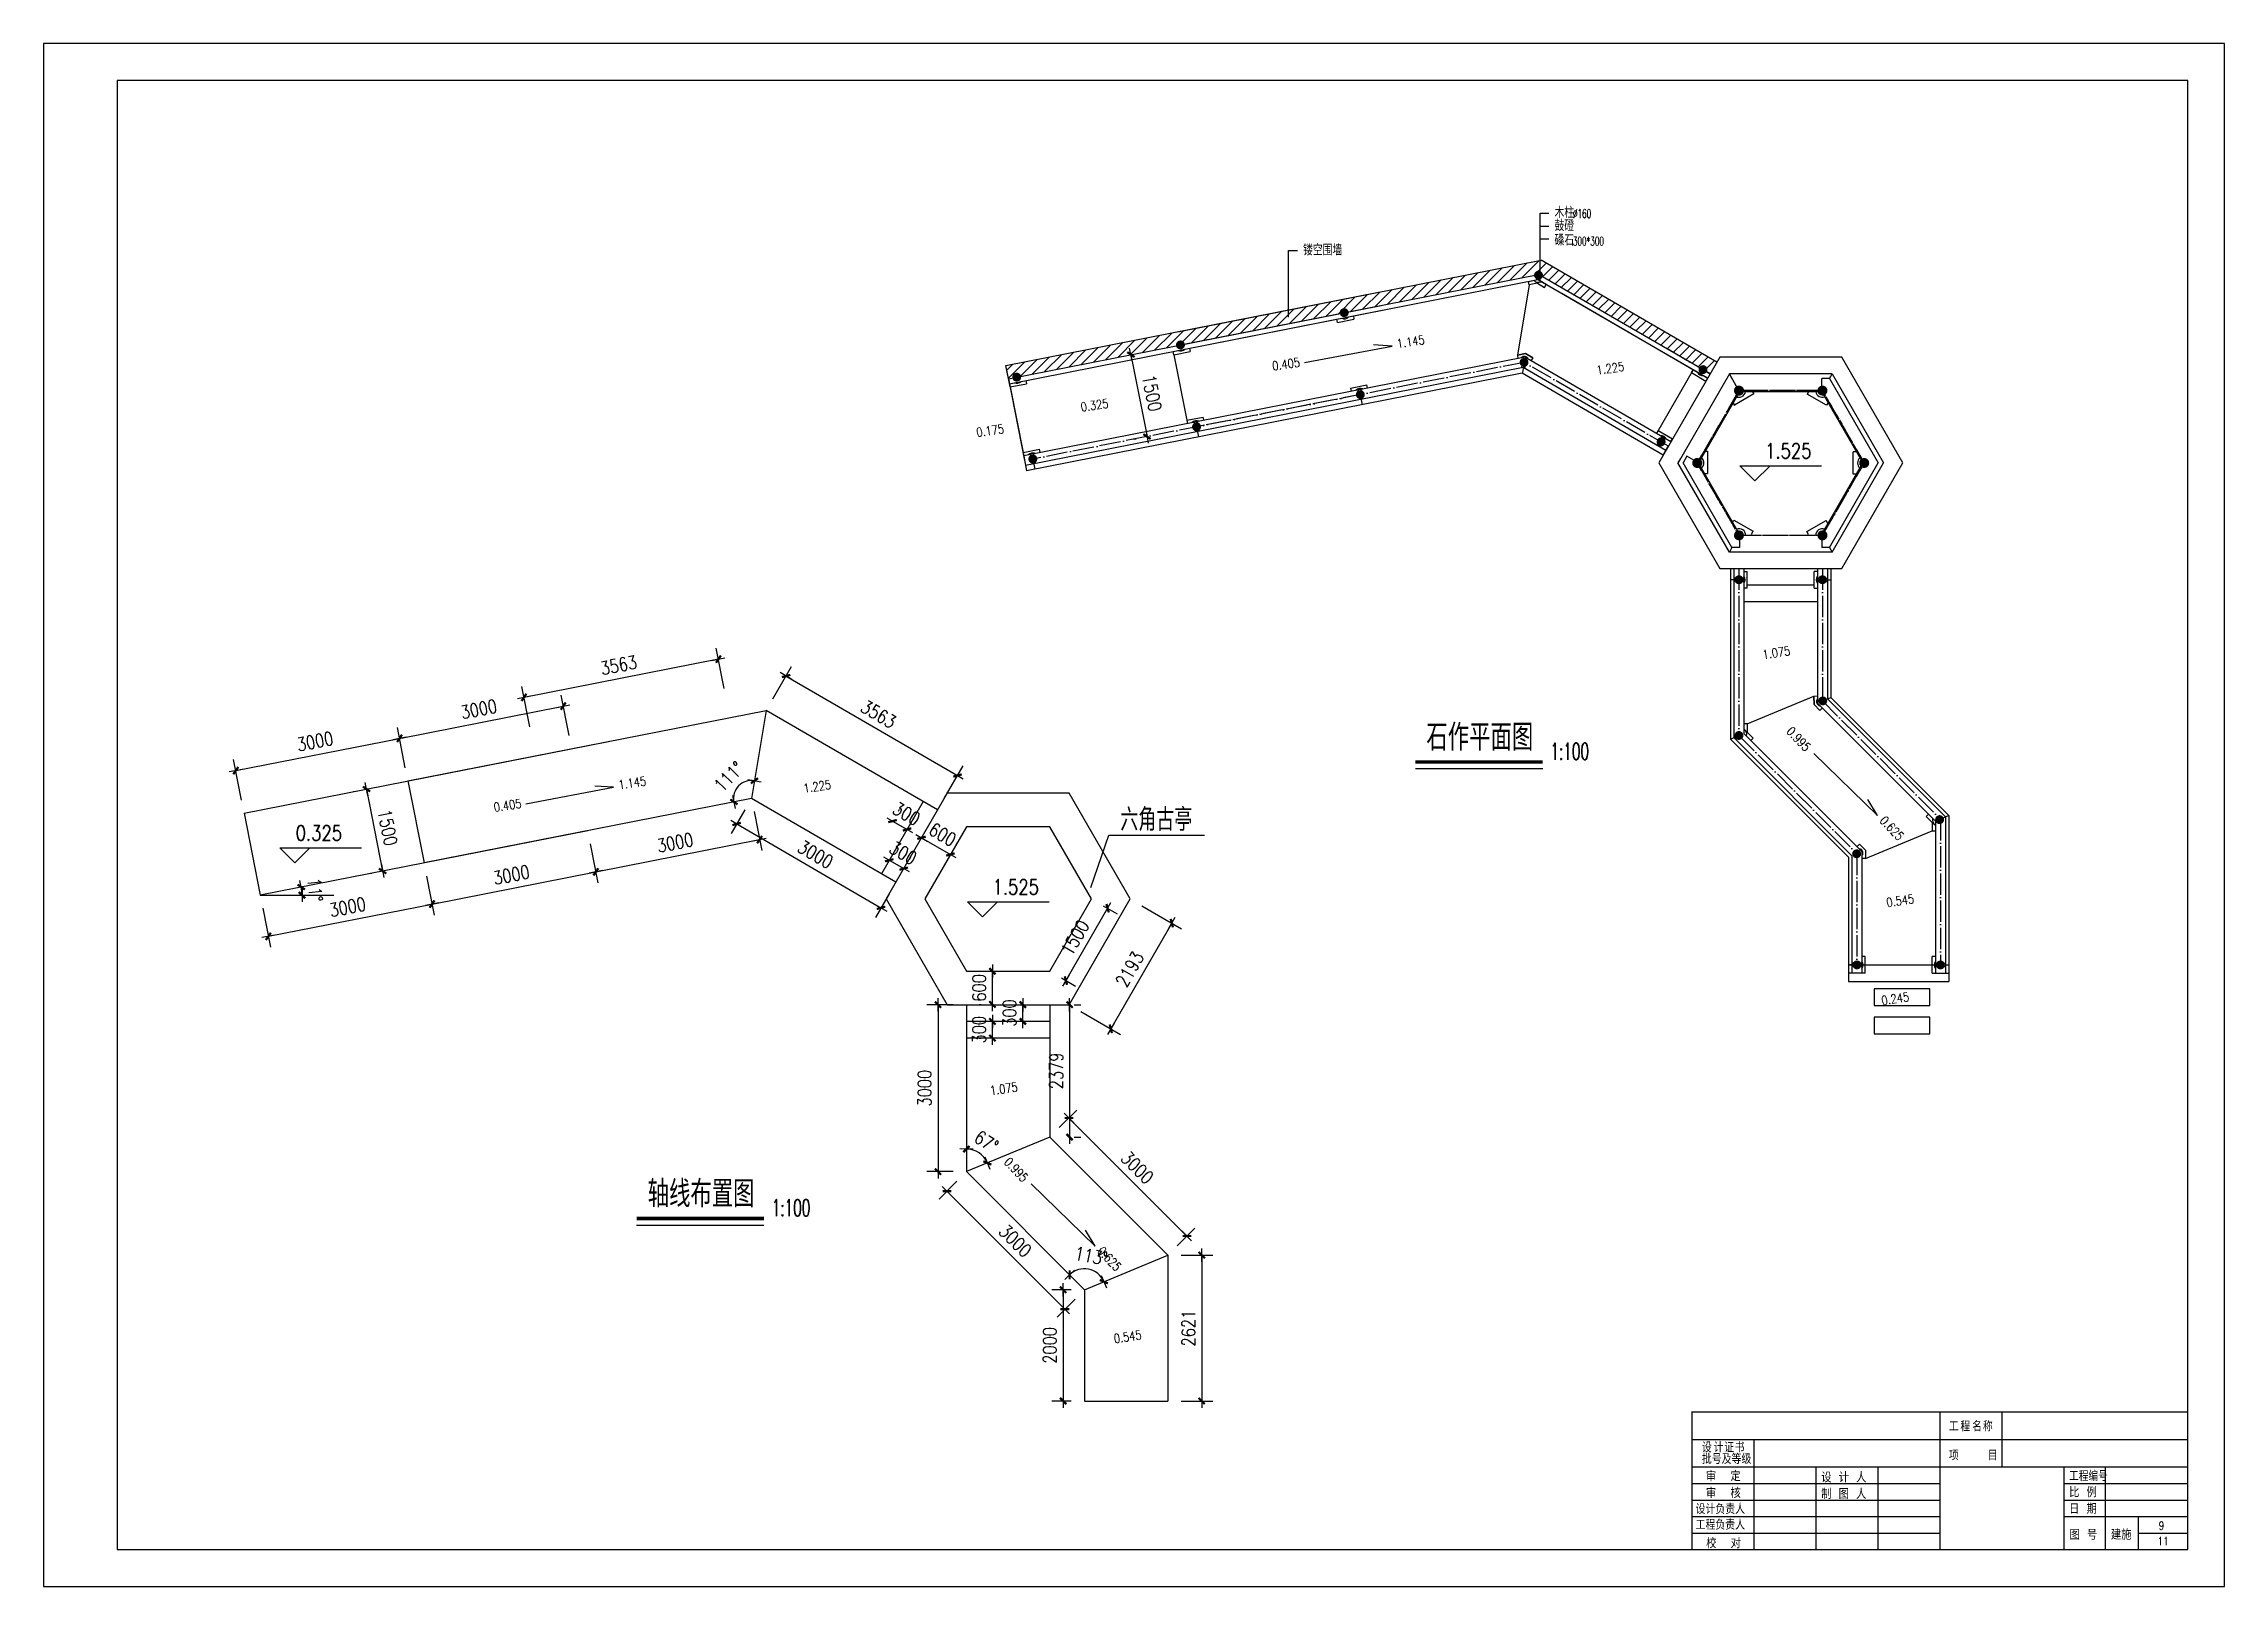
# Model space of a CAD drawing. Extents: x 1035948 to 1665131, y -158296 to 142149.
# Drawn here: x 1066107 to 1105311, y -96352 to -68632 of the extents above; entities that cross this region are included whole.
import ezdxf
from ezdxf.enums import TextEntityAlignment as Align

# ---------------------------------------------------------------- set-up
doc = ezdxf.new("R2010")
doc.units = 0
doc.header["$LTSCALE"] = 200
doc.header["$MEASUREMENT"] = 0
doc.linetypes.add('ACAD_ISO04W100', pattern=[30.5, 24, -3, 0.5, -3])
doc.layers.get('0').update_dxf_attribs({"linetype": 'CONTINUOUS'})
doc.layers.get('DEFPOINTS').update_dxf_attribs({"linetype": 'CONTINUOUS'})
for name, color, linetype in [('COLUMN', 7, 'CONTINUOUS'), ('DOTE', 1, 'CONTINUOUS'), ('PUB_DIM', 3, 'CONTINUOUS'), ('PUB_TEXT', 7, 'CONTINUOUS'), ('WLL1', 7, 'CONTINUOUS')]:
    doc.layers.add(name, color=color, linetype=linetype)
doc.styles.add('_HZTXT', font='txt.shx', dxfattribs={"width": 0.8, "bigfont": 'hztxt.shx'})
doc.styles.add('_SIMPLEX', font='SIMPLEX.shx', dxfattribs={"width": 0.6})
doc.styles.add('DIM_FONT', font='SIMPLEX.shx', dxfattribs={"width": 0.8})
doc.styles.add('HZ', font='simplex.shx', dxfattribs={"bigfont": 'hztxt.shx'})
doc.dimstyles.new('DIMN80', dxfattribs={"dimscale": 0.8, "dimtxt": 300, "dimasz": 1, "dimexe": 250, "dimexo": 300, "dimgap": 150, "dimtad": 1, "dimdec": 0, "dimzin": 0, "dimdsep": 46, "dimtxsty": 'DIM_FONT', "dimblk": '_DIMX', "dimcen": 0.09, "dimclrt": 7, "dimadec": 0, "dimazin": 0, "dimtfac": 1, "dimtdec": 0, "dimtix": 1, "dimtmove": 2, "dimatfit": 3, "dimldrblk": '_DIMX', "dimfxl": 0, "dimtolj": 1, "dimtzin": 0, "dimarcsym": 0})

msp = doc.modelspace()

# ---------------------------------------------------------------- texts
at = {"width": 0.8}
for s, height, style, p in [('工', 169.32966, '_HZTXT', (1100357.9995, -93564.82182)), ('程', 169.32966, '_HZTXT', (1100565.22854, -93564.82182)), ('名', 169.32966, '_HZTXT', (1100777.24318, -93564.82182)), ('称', 169.32966, '_HZTXT', (1100970.11943, -93564.82182)), ('批号及等级', 185.456295, '_HZTXT', (1095917.71412, -94153.12923)), ('设', 185.45629, '_HZTXT', (1095917.71391, -93945.62928)), ('计', 185.45629, '_HZTXT', (1096128.3711, -93945.62928)), ('证', 185.45629, '_HZTXT', (1096318.2641, -93945.62928)), ('书', 185.45629, '_HZTXT', (1096508.15711, -93945.62928)), ('项    目', 169.329657, '_HZTXT', (1100357.9995, -94085.9718)), ('9', 148.5, 'HZ', (1104129.42917, -95335.66484)), ('11', 148.5, 'HZ', (1104107.17526, -95613.30814))]:
    msp.add_text(s, height=height, dxfattribs=dict(at, style=style)).set_placement(p)
at = {"style": 'HZ'}
for s, height, p in [('审  定', 185.456295, (1095990.38812, -94464.37925)), ('设 计 人', 185.456295, (1098063.56637, -94485.83463)), ('工程编号', 158.4, (1102519.17862, -94456.85696)), ('设计负责人', 169.329657, (1095805.08585, -95051.83607)), ('审  核', 185.456295, (1095991.5035, -94766.82544)), ('制 图 人', 185.456295, (1098063.56637, -94782.83463)), ('比 例', 185.456295, (1102519.17862, -94751.89924)), ('日 期', 185.456295, (1102519.17862, -95048.89924)), ('工程负责人', 169.329657, (1095805.08585, -95334.05216)), ('校  对', 185.456295, (1095995.56128, -95668.4423)), ('图 号', 185.456295, (1102527.10243, -95514.64434)), ('建施', 185.456295, (1103270.07705, -95514.64434))]:
    msp.add_text(s, height=height, dxfattribs=at).set_placement(p)
at = {"layer": 'PUB_DIM', "style": 'DIM_FONT', "width": 0.8}
for s, rotation, p in [('1.145', 8.418516272, (1090683.53421, -73987.1458)), ('0.405', 8.418516272, (1088442.87817, -74390.62944)), ('1.225', 8.418516272, (1094271.14855, -74466.11166)), ('0.325', 8.418516272, (1084999.98884, -75129.01487)), ('0.175', 8.418516272, (1083123.30694, -75584.62814)), ('1.075', 8.418516272, (1097256.62438, -79575.85424)), ('0.995', 313.540191567, (1097657.61594, -81128.26127)), ('1.145', 8.418516272, (1076688.13181, -81915.03912)), ('1.225', 8.418516272, (1080013.51706, -81977.30167)), ('0.405', 8.418516272, (1074447.47577, -82318.52275)), ('0.625', 313.540191567, (1099334.439, -82730.02603)), ('0.545', 8.418516272, (1099482.91732, -84031.28862)), ('0.245', 8.418516272, (1099394.08841, -85791.89806)), ('1.075', 8.418516272, (1083368.1801, -87411.59332)), ('0.995', 313.540191567, (1083590.93122, -88865.11767)), ('0.625', 313.540191567, (1085267.75429, -90466.88243)), ('0.545', 8.418516272, (1085594.47304, -91867.0277))]:
    msp.add_text(s, height=162, rotation=rotation, dxfattribs=at).set_placement(p, align=Align.MIDDLE)
for s, p in [('1.525', (1097472.20539, -75949.40886, -22546.75648)), ('0.325', (1071056.26939, -82815.70163)), ('1.525', (1083583.76111, -83785.14793, -22546.75648))]:
    msp.add_text(s, height=270, dxfattribs=at).set_placement(p, align=Align.MIDDLE)
at = {"layer": 'PUB_TEXT'}
for s, height, style, width, p in [('木柱', 200, '_HZTXT', 0.8, (1093269.28435, -71766.19261)), ('%%C160', 160, '_SIMPLEX', 0.6, (1093599.72592, -71766.19261)), ('磉石', 200, '_HZTXT', 0.8, (1093269.28435, -72262.27343)), ('鼓磴', 200, '_HZTXT', 0.8, (1093269.28435, -71999.84203)), ('300*300', 160, '_SIMPLEX', 0.6, (1093598.46608, -72262.27343)), ('镂空围墙', 200, '_HZTXT', 0.8, (1088748.18895, -72439.05411)), ('石作平面图', 480, '_HZTXT', 0.8, (1090966.01608, -81338.24931)), ('1:100', 300, '_SIMPLEX', 0.6, (1093195.03112, -81498.26615)), ('六角古亭', 405, '_HZTXT', 0.8, (1085461.59341, -82777.88784, -22546.75648)), ('轴线布置图', 480, '_HZTXT', 0.8, (1076967.01959, -89540.5694)), ('1:100', 300, '_SIMPLEX', 0.6, (1079196.03462, -89700.58624))]:
    msp.add_text(s, height=height, dxfattribs=dict(at, style=style, width=width)).set_placement(p)

# ---------------------------------------------------------------- blocks, each defined once
blk = doc.blocks.new('_DIMX')
blk.add_line((-150, 0), (150, 0))
at = {"const_width": 50}
blk.add_lwpolyline([(-70, -70), (70, 70)], dxfattribs=at)
blk = doc.blocks.new('*D341')
at = {"color": 0, "linetype": 'ByBlock'}
blk.add_arc((1606711, -24245), 323, 80.7081, 190.9898, dxfattribs=at)
at = {"layer": 'DEFPOINTS', "color": 0, "linetype": 'ByBlock'}
for p in [(1606974, -22664), (1606562, -23959), (1606711, -24245), (1606711, -24245), (1600824, -25403)]:
    blk.add_point(p, dxfattribs=at)
at = {"color": 0, "linetype": 'ByBlock', "xscale": 0.8, "yscale": 0.8, "zscale": 0.8}
for p, rotation in [((1606764, -23927), 350.6370233737262), ((1606395, -24307), 281.0608838145923)]:
    blk.add_blockref('_DIMX', p, dxfattribs=dict(at, rotation=rotation))
at = {"color": 7, "linetype": 'ByBlock', "insert": (1606307, -23853), "char_height": 240, "attachment_point": 5, "rotation": 45.849, "style": 'DIM_FONT'}
blk.add_mtext('\\A1;111°', dxfattribs=at)
blk = doc.blocks.new('*D334')
at = {"color": 0, "linetype": 'ByBlock'}
for p, q in [((1607094, -22457), (1607433, -21872)), ((1607334, -22045), (1610414, -23832)), ((1610176, -24245), (1610515, -23660))]:
    blk.add_line(p, q, dxfattribs=at)
at = {"layer": 'DEFPOINTS', "color": 0, "linetype": 'ByBlock'}
for p in [(1606974, -22664), (1610415, -23833), (1610056, -24452)]:
    blk.add_point(p, dxfattribs=at)
at = {"color": 0, "linetype": 'ByBlock', "xscale": 0.8, "yscale": 0.8, "zscale": 0.8}
for p, rotation in [((1607333, -22045), 149.8814068940463), ((1610415, -23833), 329.8814068940463)]:
    blk.add_blockref('_DIMX', p, dxfattribs=dict(at, rotation=rotation))
at = {"color": 7, "linetype": 'ByBlock', "insert": (1608995, -22731), "char_height": 240, "attachment_point": 5, "rotation": 329.8814, "style": 'DIM_FONT'}
blk.add_mtext('\\A1;3563', dxfattribs=at)
blk = doc.blocks.new('*D333')
at = {"color": 0, "linetype": 'ByBlock'}
for p, q in [((1600384, -23165), (1603326, -22587)), ((1603431, -23117), (1603288, -22390)), ((1600488, -23696), (1600345, -22969))]:
    blk.add_line(p, q, dxfattribs=at)
at = {"layer": 'DEFPOINTS', "color": 0, "linetype": 'ByBlock'}
for p in [(1603327, -22586), (1603478, -23352), (1600534, -23932)]:
    blk.add_point(p, dxfattribs=at)
at = {"color": 0, "linetype": 'ByBlock', "xscale": 0.8, "yscale": 0.8, "zscale": 0.8}
for p, rotation in [((1603327, -22586), 11.13193812553797), ((1600383, -23166), 191.1319381255379)]:
    blk.add_blockref('_DIMX', p, dxfattribs=dict(at, rotation=rotation))
at = {"color": 7, "linetype": 'ByBlock', "insert": (1601809, -22641), "char_height": 240, "attachment_point": 5, "rotation": 11.1319, "style": 'DIM_FONT'}
blk.add_mtext('\\A1;3000', dxfattribs=at)
blk = doc.blocks.new('*D318')
at = {"color": 0, "linetype": 'ByBlock'}
for p, q in [((1631699, -24123), (1631738, -24116)), ((1631935, -24078), (1632224, -25549)), ((1631989, -25596), (1632028, -25588))]:
    blk.add_line(p, q, dxfattribs=at)
at = {"layer": 'DEFPOINTS', "color": 0, "linetype": 'ByBlock'}
for p in [(1631935, -24077), (1632224, -25550), (1632224, -25550)]:
    blk.add_point(p, dxfattribs=at)
at = {"color": 0, "linetype": 'ByBlock', "xscale": 0.8, "yscale": 0.8, "zscale": 0.8}
for p, rotation in [((1631935, -24077), 101.131938125546), ((1632224, -25550), 281.131938125546)]:
    blk.add_blockref('_DIMX', p, dxfattribs=dict(at, rotation=rotation))
at = {"color": 7, "linetype": 'ByBlock', "insert": (1632315, -24767), "char_height": 240, "attachment_point": 5, "rotation": 281.1319, "style": 'DIM_FONT'}
blk.add_mtext('\\A1;1500', dxfattribs=at)
blk = doc.blocks.new('*D340')
at = {"color": 0, "linetype": 'ByBlock'}
for p, q in [((1614436, -32451), (1615005, -32451)), ((1614805, -32452), (1614805, -35071)), ((1614436, -35072), (1615005, -35072))]:
    blk.add_line(p, q, dxfattribs=at)
at = {"layer": 'DEFPOINTS', "color": 0, "linetype": 'ByBlock'}
for p in [(1614196, -32451), (1614196, -35072), (1614805, -35072)]:
    blk.add_point(p, dxfattribs=at)
at = {"color": 0, "linetype": 'ByBlock', "xscale": 0.8, "yscale": 0.8, "zscale": 0.8}
for p, rotation in [((1614805, -32451), 90), ((1614805, -35072), 270)]:
    blk.add_blockref('_DIMX', p, dxfattribs=dict(at, rotation=rotation))
at = {"color": 7, "linetype": 'ByBlock', "insert": (1614565, -33762), "char_height": 240, "attachment_point": 5, "rotation": 90, "style": 'DIM_FONT'}
blk.add_mtext('\\A1;2621', dxfattribs=at)
blk = doc.blocks.new('*D337')
at = {"color": 0, "linetype": 'ByBlock'}
for p, q in [((1612456, -33072), (1612113, -33072)), ((1612313, -33073), (1612313, -35071)), ((1612456, -35072), (1612113, -35072))]:
    blk.add_line(p, q, dxfattribs=at)
at = {"layer": 'DEFPOINTS', "color": 0, "linetype": 'ByBlock'}
for p in [(1612696, -33072), (1612313, -35072), (1612696, -35072)]:
    blk.add_point(p, dxfattribs=at)
at = {"color": 0, "linetype": 'ByBlock', "xscale": 0.8, "yscale": 0.8, "zscale": 0.8}
for p, rotation in [((1612313, -33072), 90), ((1612313, -35072), 270)]:
    blk.add_blockref('_DIMX', p, dxfattribs=dict(at, rotation=rotation))
at = {"color": 7, "linetype": 'ByBlock', "insert": (1612073, -34072), "char_height": 240, "attachment_point": 5, "rotation": 90, "style": 'DIM_FONT'}
blk.add_mtext('\\A1;2000', dxfattribs=at)
blk = doc.blocks.new('*D336')
at = {"color": 0, "linetype": 'ByBlock'}
for p, q in [((1610405, -31121), (1610083, -31443)), ((1610225, -31302), (1612345, -33423)), ((1612527, -33242), (1612204, -33565))]:
    blk.add_line(p, q, dxfattribs=at)
at = {"layer": 'DEFPOINTS', "color": 0, "linetype": 'ByBlock'}
for p in [(1610575, -30951), (1612696, -33072), (1612345, -33423)]:
    blk.add_point(p, dxfattribs=at)
at = {"color": 0, "linetype": 'ByBlock', "xscale": 0.8, "yscale": 0.8, "zscale": 0.8}
for p, rotation in [((1610224, -31302), 134.9999999999985), ((1612345, -33423), 314.9999999999985)]:
    blk.add_blockref('_DIMX', p, dxfattribs=dict(at, rotation=rotation))
at = {"color": 7, "linetype": 'ByBlock', "insert": (1611455, -32193), "char_height": 240, "attachment_point": 5, "rotation": 315, "style": 'DIM_FONT'}
blk.add_mtext('\\A1;3000', dxfattribs=at)
blk = doc.blocks.new('*D324')
at = {"color": 0, "linetype": 'ByBlock'}
for p, q in [((1606591, -24452), (1606344, -24877)), ((1606445, -24704), (1609038, -26210)), ((1609185, -25959), (1608939, -26383))]:
    blk.add_line(p, q, dxfattribs=at)
at = {"layer": 'DEFPOINTS', "color": 0, "linetype": 'ByBlock'}
for p in [(1606711, -24245), (1609306, -25751), (1609039, -26211)]:
    blk.add_point(p, dxfattribs=at)
at = {"color": 0, "linetype": 'ByBlock', "xscale": 0.8, "yscale": 0.8, "zscale": 0.8}
for p, rotation in [((1606444, -24704), 149.8611952464519), ((1609039, -26211), 329.8611952464519)]:
    blk.add_blockref('_DIMX', p, dxfattribs=dict(at, rotation=rotation))
at = {"color": 7, "linetype": 'ByBlock', "insert": (1607862, -25250), "char_height": 240, "attachment_point": 5, "rotation": 329.8612, "style": 'DIM_FONT'}
blk.add_mtext('\\A1;3000', dxfattribs=at)
blk = doc.blocks.new('*D344')
at = {"color": 0, "linetype": 'ByBlock'}
blk.add_arc((1597880, -25983), 751, 0.0611, 11.0709, dxfattribs=at)
at = {"layer": 'DEFPOINTS', "color": 0, "linetype": 'ByBlock'}
for p in [(1603767, -24824), (1597880, -25983), (1597880, -25983), (1598629, -25934), (1599205, -25983)]:
    blk.add_point(p, dxfattribs=at)
at = {"color": 0, "linetype": 'ByBlock', "xscale": 0.8, "yscale": 0.8, "zscale": 0.8}
for p, rotation in [((1598617, -25838), 101.1014105907742), ((1598631, -25983), 270.0305275347626)]:
    blk.add_blockref('_DIMX', p, dxfattribs=dict(at, rotation=rotation))
at = {"color": 7, "linetype": 'ByBlock', "insert": (1598866, -25886), "char_height": 240, "attachment_point": 5, "rotation": 275.566, "style": 'DIM_FONT'}
blk.add_mtext('\\A1;11°', dxfattribs=at)
blk = doc.blocks.new('*D323')
at = {"color": 0, "linetype": 'ByBlock'}
for p, q in [((1600870, -25639), (1601008, -26340)), ((1597926, -26218), (1598064, -26919)), ((1598026, -26722), (1600968, -26143))]:
    blk.add_line(p, q, dxfattribs=at)
at = {"layer": 'DEFPOINTS', "color": 0, "linetype": 'ByBlock'}
for p in [(1600824, -25403), (1597880, -25983), (1600969, -26143)]:
    blk.add_point(p, dxfattribs=at)
at = {"color": 0, "linetype": 'ByBlock', "xscale": 0.8, "yscale": 0.8, "zscale": 0.8}
for p, rotation in [((1600969, -26143), 11.13193812553991), ((1598026, -26723), 191.1319381255399)]:
    blk.add_blockref('_DIMX', p, dxfattribs=dict(at, rotation=rotation))
at = {"color": 7, "linetype": 'ByBlock', "insert": (1599451, -26197), "char_height": 240, "attachment_point": 5, "rotation": 11.1319, "style": 'DIM_FONT'}
blk.add_mtext('\\A1;3000', dxfattribs=at)
blk = doc.blocks.new('*D322')
at = {"color": 0, "linetype": 'ByBlock'}
for p, q in [((1600870, -25639), (1601008, -26340)), ((1597926, -26218), (1598064, -26919)), ((1598026, -26722), (1600968, -26143))]:
    blk.add_line(p, q, dxfattribs=at)
at = {"layer": 'DEFPOINTS', "color": 0, "linetype": 'ByBlock'}
for p in [(1600824, -25403), (1597880, -25983), (1600969, -26143)]:
    blk.add_point(p, dxfattribs=at)
at = {"color": 0, "linetype": 'ByBlock', "xscale": 0.8, "yscale": 0.8, "zscale": 0.8}
for p, rotation in [((1600969, -26143), 11.13193812553991), ((1598026, -26723), 191.1319381255399)]:
    blk.add_blockref('_DIMX', p, dxfattribs=dict(at, rotation=rotation))
at = {"color": 7, "linetype": 'ByBlock', "insert": (1599451, -26197), "char_height": 240, "attachment_point": 5, "rotation": 11.1319, "style": 'DIM_FONT'}
blk.add_mtext('\\A1;3000', dxfattribs=at)
blk = doc.blocks.new('*D321')
at = {"color": 0, "linetype": 'ByBlock'}
for p, q in [((1600870, -25639), (1601008, -26340)), ((1597926, -26218), (1598064, -26919)), ((1598026, -26722), (1600968, -26143))]:
    blk.add_line(p, q, dxfattribs=at)
at = {"layer": 'DEFPOINTS', "color": 0, "linetype": 'ByBlock'}
for p in [(1600824, -25403), (1597880, -25983), (1600969, -26143)]:
    blk.add_point(p, dxfattribs=at)
at = {"color": 0, "linetype": 'ByBlock', "xscale": 0.8, "yscale": 0.8, "zscale": 0.8}
for p, rotation in [((1600969, -26143), 11.13193812553991), ((1598026, -26723), 191.1319381255399)]:
    blk.add_blockref('_DIMX', p, dxfattribs=dict(at, rotation=rotation))
at = {"color": 7, "linetype": 'ByBlock', "insert": (1599451, -26197), "char_height": 240, "attachment_point": 5, "rotation": 11.1319, "style": 'DIM_FONT'}
blk.add_mtext('\\A1;3000', dxfattribs=at)
blk = doc.blocks.new('_YZH')
for points in [[(-0.47, 0.19), (0.5, 0), (-0.5, 0), (-0.47, -0.19)], [(-0.19, 0.47), (0.5, 0), (-0.36, 0.36), (-0.47, 0.19)], [(0.19, 0.47), (0.5, 0), (0, 0.5), (-0.19, 0.47)], [(0.47, 0.19), (0.5, 0), (0.36, 0.36), (0.19, 0.47)], [(-0.47, -0.19), (0.5, 0), (-0.36, -0.36), (-0.19, -0.47)], [(-0.19, -0.47), (0.5, 0), (0, -0.5), (0.19, -0.47)], [(0.19, -0.47), (0.5, 0), (0.36, -0.36), (0.47, -0.19)]]:
    blk.add_solid(points)
blk = doc.blocks.new('*D343')
at = {"color": 0, "linetype": 'ByBlock'}
blk.add_arc((1612696, -33072), 377, 22.6215, 134.8785, dxfattribs=at)
at = {"layer": 'DEFPOINTS', "color": 0, "linetype": 'ByBlock'}
for p in [(1610575, -30951), (1614196, -32451), (1612885, -32746), (1612696, -33072), (1612696, -33072)]:
    blk.add_point(p, dxfattribs=at)
at = {"color": 0, "linetype": 'ByBlock', "xscale": 0.8, "yscale": 0.8, "zscale": 0.8}
for p, rotation in [((1612430, -32806), 224.9392304504842), ((1613045, -32928), 292.560769549514)]:
    blk.add_blockref('_DIMX', p, dxfattribs=dict(at, rotation=rotation))
at = {"color": 7, "linetype": 'ByBlock', "insert": (1612817, -32467), "char_height": 240, "attachment_point": 5, "rotation": 348.75, "style": 'DIM_FONT'}
blk.add_mtext('\\A1;113°', dxfattribs=at)
blk = doc.blocks.new('*D342')
at = {"color": 0, "linetype": 'ByBlock'}
blk.add_arc((1610575, -30951), 407, 22.6126, 89.8874, dxfattribs=at)
at = {"layer": 'DEFPOINTS', "color": 0, "linetype": 'ByBlock'}
for p in [(1610575, -27951), (1612075, -30330), (1610575, -30951), (1610575, -30951), (1610863, -30663)]:
    blk.add_point(p, dxfattribs=at)
at = {"color": 0, "linetype": 'ByBlock', "xscale": 0.8, "yscale": 0.8, "zscale": 0.8}
for p, rotation in [((1610575, -30544), 179.9436795589485), ((1610951, -30795), 292.5563204410557)]:
    blk.add_blockref('_DIMX', p, dxfattribs=dict(at, rotation=rotation))
at = {"color": 7, "linetype": 'ByBlock', "insert": (1610934, -30413), "char_height": 240, "attachment_point": 5, "rotation": 326.25, "style": 'DIM_FONT'}
blk.add_mtext('\\A1;67°', dxfattribs=at)
blk = doc.blocks.new('*D339')
at = {"color": 0, "linetype": 'ByBlock'}
for p, q in [((1612245, -30160), (1612559, -29846)), ((1612418, -29988), (1614538, -32108)), ((1614366, -32281), (1614680, -31967))]:
    blk.add_line(p, q, dxfattribs=at)
at = {"layer": 'DEFPOINTS', "color": 0, "linetype": 'ByBlock'}
for p in [(1612075, -30330), (1614539, -32108), (1614196, -32451)]:
    blk.add_point(p, dxfattribs=at)
at = {"color": 0, "linetype": 'ByBlock', "xscale": 0.8, "yscale": 0.8, "zscale": 0.8}
for p, rotation in [((1612418, -29987), 135.0000000000032), ((1614539, -32108), 315.0000000000032)]:
    blk.add_blockref('_DIMX', p, dxfattribs=dict(at, rotation=rotation))
at = {"color": 7, "linetype": 'ByBlock', "insert": (1613648, -30878), "char_height": 240, "attachment_point": 5, "rotation": 315, "style": 'DIM_FONT'}
blk.add_mtext('\\A1;3000', dxfattribs=at)
blk = doc.blocks.new('*D338')
at = {"color": 0, "linetype": 'ByBlock'}
for p, q in [((1612236, -27952), (1612236, -30329)), ((1612315, -27951), (1612436, -27951)), ((1612315, -30330), (1612436, -30330))]:
    blk.add_line(p, q, dxfattribs=at)
at = {"layer": 'DEFPOINTS', "color": 0, "linetype": 'ByBlock'}
for p in [(1612075, -27951), (1612075, -30330), (1612236, -30330)]:
    blk.add_point(p, dxfattribs=at)
at = {"color": 0, "linetype": 'ByBlock', "xscale": 0.8, "yscale": 0.8, "zscale": 0.8}
for p, rotation in [((1612236, -27951), 90), ((1612236, -30330), 270)]:
    blk.add_blockref('_DIMX', p, dxfattribs=dict(at, rotation=rotation))
at = {"color": 7, "linetype": 'ByBlock', "insert": (1611996, -29140), "char_height": 240, "attachment_point": 5, "rotation": 90, "style": 'DIM_FONT'}
blk.add_mtext('\\A1;2379', dxfattribs=at)
blk = doc.blocks.new('*D335')
at = {"color": 0, "linetype": 'ByBlock'}
for p, q in [((1610335, -27951), (1609864, -27951)), ((1610064, -27952), (1610064, -30950)), ((1610335, -30951), (1609864, -30951))]:
    blk.add_line(p, q, dxfattribs=at)
at = {"layer": 'DEFPOINTS', "color": 0, "linetype": 'ByBlock'}
for p in [(1610575, -27951), (1610064, -30951), (1610575, -30951)]:
    blk.add_point(p, dxfattribs=at)
at = {"color": 0, "linetype": 'ByBlock', "xscale": 0.8, "yscale": 0.8, "zscale": 0.8}
for p, rotation in [((1610064, -27951), 90), ((1610064, -30951), 270)]:
    blk.add_blockref('_DIMX', p, dxfattribs=dict(at, rotation=rotation))
at = {"color": 7, "linetype": 'ByBlock', "insert": (1609824, -29451), "char_height": 240, "attachment_point": 5, "rotation": 90, "style": 'DIM_FONT'}
blk.add_mtext('\\A1;3000', dxfattribs=at)
blk = doc.blocks.new('*D330')
at = {"color": 0, "linetype": 'ByBlock'}
for p, q in [((1610802, -27351), (1610842, -27351)), ((1611042, -27350), (1611042, -27349)), ((1611042, -27947), (1611042, -27351)), ((1610802, -27947), (1610842, -27947)), ((1611042, -27948), (1611042, -27948))]:
    blk.add_line(p, q, dxfattribs=at)
at = {"layer": 'DEFPOINTS', "color": 0, "linetype": 'ByBlock'}
for p in [(1611042, -27351), (1611042, -27351), (1611042, -27947)]:
    blk.add_point(p, dxfattribs=at)
at = {"color": 0, "linetype": 'ByBlock', "xscale": 0.8, "yscale": 0.8, "zscale": 0.8}
for p, rotation in [((1611042, -27351), 270), ((1611042, -27947), 90)]:
    blk.add_blockref('_DIMX', p, dxfattribs=dict(at, rotation=rotation))
at = {"color": 7, "linetype": 'ByBlock', "insert": (1610802, -27649), "char_height": 240, "attachment_point": 5, "rotation": 90, "style": 'DIM_FONT'}
blk.add_mtext('\\A1;600', dxfattribs=at)
blk = doc.blocks.new('*D329')
at = {"color": 0, "linetype": 'ByBlock'}
for p, q in [((1610679, -27951), (1610719, -27951)), ((1610919, -27950), (1610919, -27949)), ((1610919, -28251), (1610919, -27951)), ((1610679, -28251), (1610719, -28251)), ((1610919, -28252), (1610919, -28252))]:
    blk.add_line(p, q, dxfattribs=at)
at = {"layer": 'DEFPOINTS', "color": 0, "linetype": 'ByBlock'}
for p in [(1610919, -27951), (1610919, -27951), (1610919, -28251)]:
    blk.add_point(p, dxfattribs=at)
at = {"color": 0, "linetype": 'ByBlock', "xscale": 0.8, "yscale": 0.8, "zscale": 0.8}
for p, rotation in [((1610919, -27951), 270), ((1610919, -28251), 90)]:
    blk.add_blockref('_DIMX', p, dxfattribs=dict(at, rotation=rotation))
at = {"color": 7, "linetype": 'ByBlock', "insert": (1610679, -28101), "char_height": 240, "attachment_point": 5, "rotation": 90, "style": 'DIM_FONT'}
blk.add_mtext('\\A1;300', dxfattribs=at)
blk = doc.blocks.new('*D328')
at = {"color": 0, "linetype": 'ByBlock'}
for p, q in [((1610679, -28251), (1610719, -28251)), ((1610679, -28551), (1610719, -28551)), ((1610919, -28250), (1610919, -28249)), ((1610919, -28551), (1610919, -28251)), ((1610919, -28552), (1610919, -28552))]:
    blk.add_line(p, q, dxfattribs=at)
at = {"layer": 'DEFPOINTS', "color": 0, "linetype": 'ByBlock'}
for p in [(1610919, -28251), (1610919, -28251), (1610919, -28551)]:
    blk.add_point(p, dxfattribs=at)
at = {"color": 0, "linetype": 'ByBlock', "xscale": 0.8, "yscale": 0.8, "zscale": 0.8}
for p, rotation in [((1610919, -28251), 270), ((1610919, -28551), 90)]:
    blk.add_blockref('_DIMX', p, dxfattribs=dict(at, rotation=rotation))
at = {"color": 7, "linetype": 'ByBlock', "insert": (1610679, -28401), "char_height": 240, "attachment_point": 5, "rotation": 90, "style": 'DIM_FONT'}
blk.add_mtext('\\A1;300', dxfattribs=at)
blk = doc.blocks.new('*D327')
at = {"color": 0, "linetype": 'ByBlock'}
for p, q in [((1609281, -24594), (1609261, -24629)), ((1609161, -24801), (1609160, -24801)), ((1609161, -24802), (1609421, -24952)), ((1609422, -24952), (1609422, -24953)), ((1609541, -24744), (1609521, -24779))]:
    blk.add_line(p, q, dxfattribs=at)
at = {"layer": 'DEFPOINTS', "color": 0, "linetype": 'ByBlock'}
for p in [(1609161, -24802), (1609421, -24952), (1609421, -24952)]:
    blk.add_point(p, dxfattribs=at)
at = {"color": 0, "linetype": 'ByBlock', "xscale": 0.8, "yscale": 0.8, "zscale": 0.8}
for p, rotation in [((1609161, -24802), 330.0000000000043), ((1609421, -24952), 150.0000000000043)]:
    blk.add_blockref('_DIMX', p, dxfattribs=dict(at, rotation=rotation))
at = {"color": 7, "linetype": 'ByBlock', "insert": (1609411, -24669), "char_height": 240, "attachment_point": 5, "rotation": 330, "style": 'DIM_FONT'}
blk.add_mtext('\\A1;300', dxfattribs=at)
blk = doc.blocks.new('*D326')
at = {"color": 0, "linetype": 'ByBlock'}
for p, q in [((1609561, -25310), (1609581, -25275)), ((1609680, -25101), (1609679, -25101)), ((1609681, -25102), (1610200, -25402)), ((1610201, -25402), (1610202, -25403)), ((1610320, -25194), (1610300, -25229))]:
    blk.add_line(p, q, dxfattribs=at)
at = {"layer": 'DEFPOINTS', "color": 0, "linetype": 'ByBlock'}
for p in [(1609681, -25102), (1610200, -25402), (1610200, -25402)]:
    blk.add_point(p, dxfattribs=at)
at = {"color": 0, "linetype": 'ByBlock', "xscale": 0.8, "yscale": 0.8, "zscale": 0.8}
for p, rotation in [((1609681, -25102), 330.0000000000057), ((1610200, -25402), 150.0000000000057)]:
    blk.add_blockref('_DIMX', p, dxfattribs=dict(at, rotation=rotation))
at = {"color": 7, "linetype": 'ByBlock', "insert": (1610060, -25044), "char_height": 240, "attachment_point": 5, "rotation": 330, "style": 'DIM_FONT'}
blk.add_mtext('\\A1;600', dxfattribs=at)
blk = doc.blocks.new('*D325')
at = {"color": 0, "linetype": 'ByBlock'}
for p, q in [((1609281, -24594), (1609261, -24629)), ((1609161, -24801), (1609160, -24801)), ((1609161, -24802), (1609421, -24952)), ((1609422, -24952), (1609422, -24953)), ((1609541, -24744), (1609521, -24779))]:
    blk.add_line(p, q, dxfattribs=at)
at = {"layer": 'DEFPOINTS', "color": 0, "linetype": 'ByBlock'}
for p in [(1609161, -24802), (1609421, -24952), (1609421, -24952)]:
    blk.add_point(p, dxfattribs=at)
at = {"color": 0, "linetype": 'ByBlock', "xscale": 0.8, "yscale": 0.8, "zscale": 0.8}
for p, rotation in [((1609161, -24802), 330.0000000000043), ((1609421, -24952), 150.0000000000043)]:
    blk.add_blockref('_DIMX', p, dxfattribs=dict(at, rotation=rotation))
at = {"color": 7, "linetype": 'ByBlock', "insert": (1609411, -24669), "char_height": 240, "attachment_point": 5, "rotation": 330, "style": 'DIM_FONT'}
blk.add_mtext('\\A1;300', dxfattribs=at)
blk = doc.blocks.new('*D320')
at = {"color": 0, "linetype": 'ByBlock'}
for p, q in [((1613113, -26219), (1612364, -27517)), ((1613033, -26172), (1613287, -26318)), ((1612283, -27471), (1612537, -27617))]:
    blk.add_line(p, q, dxfattribs=at)
at = {"layer": 'DEFPOINTS', "color": 0, "linetype": 'ByBlock'}
for p in [(1612825, -26052), (1612075, -27351), (1612363, -27517)]:
    blk.add_point(p, dxfattribs=at)
at = {"color": 0, "linetype": 'ByBlock', "xscale": 0.8, "yscale": 0.8, "zscale": 0.8}
for p, rotation in [((1613113, -26218), 59.99999999998987), ((1612363, -27517), 239.9999999999899)]:
    blk.add_blockref('_DIMX', p, dxfattribs=dict(at, rotation=rotation))
at = {"color": 7, "linetype": 'ByBlock', "insert": (1612530, -26748), "char_height": 240, "attachment_point": 5, "rotation": 60, "style": 'DIM_FONT'}
blk.add_mtext('\\A1;1500', dxfattribs=at)
blk = doc.blocks.new('*D319')
at = {"color": 0, "linetype": 'ByBlock'}
for p, q in [((1613726, -26172), (1614440, -26585)), ((1614267, -26485), (1613171, -28383)), ((1612629, -28071), (1613344, -28484))]:
    blk.add_line(p, q, dxfattribs=at)
at = {"layer": 'DEFPOINTS', "color": 0, "linetype": 'ByBlock'}
for p in [(1613518, -26052), (1612421, -27951), (1613171, -28384)]:
    blk.add_point(p, dxfattribs=at)
at = {"color": 0, "linetype": 'ByBlock', "xscale": 0.8, "yscale": 0.8, "zscale": 0.8}
for p, rotation in [((1614267, -26485), 59.99999999998867), ((1613171, -28384), 239.9999999999887)]:
    blk.add_blockref('_DIMX', p, dxfattribs=dict(at, rotation=rotation))
at = {"color": 7, "linetype": 'ByBlock', "insert": (1613511, -27314), "char_height": 240, "attachment_point": 5, "rotation": 60, "style": 'DIM_FONT'}
blk.add_mtext('\\A1;2193', dxfattribs=at)
blk = doc.blocks.new('*D332')
at = {"color": 0, "linetype": 'ByBlock'}
for p, q in [((1600384, -23165), (1603326, -22587)), ((1603431, -23117), (1603288, -22390)), ((1600488, -23696), (1600345, -22969))]:
    blk.add_line(p, q, dxfattribs=at)
at = {"layer": 'DEFPOINTS', "color": 0, "linetype": 'ByBlock'}
for p in [(1603327, -22586), (1603478, -23352), (1600534, -23932)]:
    blk.add_point(p, dxfattribs=at)
at = {"color": 0, "linetype": 'ByBlock', "xscale": 0.8, "yscale": 0.8, "zscale": 0.8}
for p, rotation in [((1603327, -22586), 11.13193812553797), ((1600383, -23166), 191.1319381255379)]:
    blk.add_blockref('_DIMX', p, dxfattribs=dict(at, rotation=rotation))
at = {"color": 7, "linetype": 'ByBlock', "insert": (1601809, -22641), "char_height": 240, "attachment_point": 5, "rotation": 11.1319, "style": 'DIM_FONT'}
blk.add_mtext('\\A1;3000', dxfattribs=at)
blk = doc.blocks.new('*D331')
at = {"color": 0, "linetype": 'ByBlock'}
for p, q in [((1606822, -21899), (1603328, -22586)), ((1606927, -22429), (1606784, -21702)), ((1603431, -23117), (1603288, -22390))]:
    blk.add_line(p, q, dxfattribs=at)
at = {"layer": 'DEFPOINTS', "color": 0, "linetype": 'ByBlock'}
for p in [(1603327, -22586), (1606974, -22664), (1603478, -23352)]:
    blk.add_point(p, dxfattribs=at)
at = {"color": 0, "linetype": 'ByBlock', "xscale": 0.8, "yscale": 0.8, "zscale": 0.8}
for p, rotation in [((1606823, -21899), 11.13193812553791), ((1603327, -22586), 191.1319381255379)]:
    blk.add_blockref('_DIMX', p, dxfattribs=dict(at, rotation=rotation))
at = {"color": 7, "linetype": 'ByBlock', "insert": (1605029, -22007), "char_height": 240, "attachment_point": 5, "rotation": 11.1319, "style": 'DIM_FONT'}
blk.add_mtext('\\A1;3563', dxfattribs=at)
blk = doc.blocks.new('*D389')
at = {"color": 0, "linetype": 'ByBlock'}
for p, q in [((1347478, 27844), (1347517, 27852)), ((1347713, 27889), (1348003, 26418)), ((1347767, 26371), (1347807, 26379))]:
    blk.add_line(p, q, dxfattribs=at)
at = {"layer": 'DEFPOINTS', "color": 0, "linetype": 'ByBlock'}
for p in [(1347713, 27890), (1348003, 26418), (1348003, 26418)]:
    blk.add_point(p, dxfattribs=at)
at = {"color": 0, "linetype": 'ByBlock', "xscale": 0.8, "yscale": 0.8, "zscale": 0.8}
for p, rotation in [((1347713, 27890), 101.131938125546), ((1348003, 26418), 281.131938125546)]:
    blk.add_blockref('_DIMX', p, dxfattribs=dict(at, rotation=rotation))
at = {"color": 7, "linetype": 'ByBlock', "insert": (1348093, 27200), "char_height": 240, "attachment_point": 5, "rotation": 281.1319, "style": 'DIM_FONT'}
blk.add_mtext('\\A1;1500', dxfattribs=at)

# ---------------------------------------------------------------- dimensions: what is measured, and where the dimension line sits
at = {"layer": 'PUB_DIM'}
for p1, p2, distance, picture, middle, set_off in [((1078389.11265, -80457.52762), (1074893.07524, -81145.4469), -780.57657, '*D331', (1076444.05231, -79800.11264), (-528584.51413, -57793.13016)), ((1079095.51116, -80614.28315), (1082177.49635, -82402.18394), 716.38769, '*D334', (1081116.41093, -80680.96907), (-527878.11562, -57949.88569)), ((1072655.91816, -81881.40923), (1075599.47375, -81302.20243), 780.57657, '*D332', (1073930.65433, -80590.43121), (-527878.11562, -57949.88569)), ((1069712.36258, -82460.61604), (1072655.91816, -81881.40923), 780.57657, '*D333', (1070987.09874, -81169.63801), (-530821.6712, -58529.09249)), ((1075889.07715, -82773.98022), (1078832.63273, -82194.77342), -754.22792, '*D323', (1077460.13638, -82988.92964), (-521991.00445, -56791.47208)), ((1078832.90711, -82194.71943), (1081427.54906, -83701.12946), -531.04804, '*D324', (1079984.09386, -83199.62615), (-527878.11562, -57949.88569)), ((1081369.68717, -82601.73572), (1081629.49479, -82751.73572), 0, '*D325', (1081619.59098, -82468.88962), (-527791.52964, -57799.91437)), ((1081889.13504, -82901.63909), (1082408.75028, -83201.63909), 0, '*D326', (1082268.94266, -82843.79299), (-527791.52964, -57799.91437)), ((1072945.52157, -83353.18703), (1075889.07715, -82773.98022), -754.22792, '*D322', (1074516.58079, -83568.13645), (-524934.56003, -57370.67888)), ((1081309.27302, -83306.37609), (1081569.08064, -83456.37609), 0, '*D327', (1081559.17683, -83173.52999), (-527851.94378, -58504.55474)), ((1070001.96598, -83932.39383), (1072945.52157, -83353.18703), -754.22792, '*D321', (1071573.02521, -84147.34325), (-527878.11562, -57949.88569)), ((1084946.8236, -84001.71957), (1084196.8236, -85300.75768), 332.98665, '*D320', (1084652.3524, -84697.73195), (-527878.11562, -57949.88569)), ((1085639.64392, -84001.71957), (1084543.23376, -85900.75768), 865.45147, '*D319', (1085633.0957, -85263.96436), (-527878.11562, -57949.88569)), ((1084391.67815, -85900.75768), (1084391.67815, -88279.69734), 161.55449, '*D338', (1084313.23264, -87090.22751), (-527683.26107, -57949.88569)), ((1083163.46456, -86500.75768), (1083163.46456, -86200.75768), 0, '*D328', (1082923.46456, -86350.75768), (-527755.46789, -57949.88569)), ((1084196.8236, -88279.69734), (1086318.14394, -90401.01768), 484.61142, '*D339', (1085769.86142, -88827.97986), (-527878.11562, -57949.88569)), ((1082696.8236, -88901.01768), (1084818.14394, -91022.33802), -496.10239, '*D336', (1083576.39203, -90142.76959), (-527878.11562, -57949.88569)), ((1086318.14394, -90401.01768), (1086318.14394, -93021.88565), 608.54283, '*D340', (1086686.68678, -91711.45166), (-527878.11562, -57949.88569))]:
    dim = msp.add_aligned_dim(p1=p1, p2=p2, distance=distance, dimstyle='DIMN80', dxfattribs=at)
    dim.commit()
    dim.dimension.update_dxf_attribs({"geometry": picture, "text_midpoint": middle, "insert": set_off})
for base, line1, line2, picture, middle, set_off in [((1078684.36488, -81908.41289), ((1078832.90711, -82194.71943), (1072945.52157, -83353.18703)), ((1079095.51116, -80614.28315), (1078832.90711, -82194.71943)), '*D341', (1078429.27663, -81802.87638), (-527878.11562, -57949.88569)), ((1070751.13447, -83883.80749), ((1075889.07715, -82773.98022), (1070001.96598, -83932.39383)), ((1070001.96598, -83932.39383), (1071326.77038, -83932.39383)), '*D344', (1070988.03715, -83836.29998), (-527878.11562, -57949.88569)), ((1082984.564531944, -88613.2767457078), ((1084196.823598139, -88279.6973359524), (1082696.823598139, -88901.0176795123)), ((1082696.823598139, -85900.7576804613), (1082696.823598139, -88901.0176795123)), '*D342', (1083056.2370550761, -88363.1174286817), (-527878.115619421, -57949.8856863334)), ((1085006.7113762391, -90695.7296457945), ((1084818.1439416991, -91022.3380230718), (1086318.1439416991, -90401.017679512)), ((1082696.823598139, -88901.0176795124), (1084818.1439416991, -91022.3380230718)), '*D343', (1084938.540982035, -90417.0612274533), (-527878.115619421, -57949.8856863334))]:
    dim = msp.add_angular_dim_2l(base=base, line1=line1, line2=line2, dimstyle='DIMN80', dxfattribs=at)
    dim.commit()
    dim.dimension.update_dxf_attribs({"geometry": picture, "text_midpoint": middle, "insert": set_off})
dim = msp.add_aligned_dim(p1=(1071912.2993, -82026.91663), p2=(1072202.05715, -83499.47937), distance=0, text='1500', dimstyle='DIMN80', dxfattribs=at)
dim.commit()
dim.dimension.update_dxf_attribs({"geometry": '*D318', "text_midpoint": (1072292.66267, -82716.86146), "insert": (-560022.21459, -57949.88569)})
dim = msp.add_linear_dim(base=(1083163.46456, -85300.75768), p1=(1083163.46456, -85896.75768), p2=(1083163.46456, -85300.75768), angle=90, text='600', dimstyle='DIMN80', dxfattribs=at)
dim.commit()
dim.dimension.update_dxf_attribs({"geometry": '*D330', "text_midpoint": (1082923.46456, -85598.75768), "insert": (-527878.11562, -57949.88569)})
for base, p1, p2, picture, middle, set_off in [((1082185.63968, -88901.01768), (1082696.8236, -85900.75768), (1082696.8236, -88901.01768), '*D335', (1081945.63968, -87400.88768), (-527878.11562, -57949.88569)), ((1083711.29037, -85900.75768), (1083711.29037, -86200.75768), (1083711.29037, -85900.75768), '*D329', (1083471.29037, -86050.75768), (-527207.64208, -57949.88569)), ((1084434.90986, -93021.88565), (1084818.14394, -91022.33802), (1084818.14394, -93021.88565), '*D337', (1084194.90986, -92022.11183), (-527878.11562, -57949.88569))]:
    dim = msp.add_linear_dim(base=base, p1=p1, p2=p2, angle=90, dimstyle='DIMN80', dxfattribs=at)
    dim.commit()
    dim.dimension.update_dxf_attribs({"geometry": picture, "text_midpoint": middle, "insert": set_off})
at = {"layer": 'WLL1'}
dim = msp.add_aligned_dim(p1=(1085653.5658, -74220.13789), p2=(1085943.32366, -75692.70063), distance=0, text='1500', dimstyle='DIMN80', dxfattribs=at)
dim.commit()
dim.dimension.update_dxf_attribs({"geometry": '*D389', "text_midpoint": (1086033.92917, -74910.08272), "insert": (-262059.44297, -102110.33343)})

# ---------------------------------------------------------------- hatches: boundary and pattern name
h = msp.add_hatch()
h.set_pattern_fill('ANSI31', color=256, scale=1000, style=0)
h.set_pattern_definition([(45, (-530782.64, 928.46), (-88.388348, 88.388348), [])])
h.paths.add_polyline_path([(1096065.94008, -74566.44454), (1096185.94033, -74358.59799), (1093026.25022, -72525.61954), (1086498.0259, -73810.18571), (1083407.29254, -74418.35285), (1083453.62908, -74653.8373), (1090150.56698, -73336.07316), (1092983.95545, -72778.54407)])

# ---------------------------------------------------------------- linework, layer by layer
for p, q in [((1086498.0259, -73810.18571), (1093026.25022, -72525.61954)), ((1096185.94033, -74358.59799), (1093026.25022, -72525.61954)), ((1086544.36245, -74045.67016), (1092983.95545, -72778.54407)), ((1086561.73865, -74133.97683), (1093001.33165, -72866.85074)), ((1092801.74132, -72906.81918), (1092971.11356, -72872.91545)), ((1092813.44728, -72965.66619), (1092801.74132, -72906.81918)), ((1096020.7794, -74644.29383), (1092938.79421, -72856.39305)), ((1093120.42059, -72959.77068), (1092971.11356, -72872.91545)), ((1096065.94008, -74566.44454), (1092983.95545, -72778.54407)), ((1083407.29254, -74418.35285), (1090104.23043, -73100.58872)), ((1092813.44728, -72965.66619), (1092600.52858, -74230.10929)), ((1092960.5648, -72936.40128), (1092813.44728, -72965.66619)), ((1092960.5648, -72936.40128), (1093090.3131, -73011.67)), ((1093090.3131, -73011.67), (1093120.42059, -72959.77068)), ((1096024.25485, -74647.76912), (1093402.9593, -73119.77334)), ((1083453.62908, -74653.8373), (1090150.56698, -73336.07316)), ((1083470.78873, -74742.18658), (1090167.94318, -73424.37983)), ((1089369.7949, -73642.35654), (1089358.25364, -73583.70337)), ((1089369.7949, -73642.35654), (1089664.15045, -73584.43586)), ((1089652.56632, -73525.56475), (1089664.15045, -73584.43586)), ((1083482.54654, -74800.79714), (1083407.29254, -74418.35285)), ((1083482.3496, -74800.83593), (1083417.60455, -74472.37846)), ((1092737.22971, -74264.13016), (1083725.85628, -76037.30843)), ((1092705.47307, -74453.83056), (1083760.60869, -76213.92176)), ((1086426.10212, -74221.59034), (1086414.56087, -74162.93717)), ((1086426.10212, -74221.59034), (1086720.45768, -74163.66966)), ((1086426.10212, -74221.59034), (1086657.87061, -75399.44845)), ((1086708.87355, -74104.79855), (1086720.45768, -74163.66966)), ((1092600.52858, -74230.10929), (1092747.63577, -74200.79248)), ((1092747.63577, -74200.79248), (1092600.52858, -74230.10929)), ((1092600.52858, -74230.10929), (1092612.2553, -74288.95216)), ((1092705.6684, -74270.34051), (1092676.96866, -74443.06486)), ((1095270.80541, -75943.22386), (1092705.47307, -74453.83056)), ((1092764.85768, -74280.17054), (1092736.15716, -74452.89957)), ((1095361.1828, -75787.55778), (1092737.22971, -74264.13016)), ((1092877.3575, -74276.10696), (1092747.63577, -74200.79248)), ((1092747.63577, -74200.79248), (1092877.3575, -74276.10696)), ((1092877.3575, -74276.10696), (1092847.23171, -74327.99566)), ((1083482.3496, -74800.83593), (1083776.68577, -74742.81682)), ((1083482.54654, -74800.79714), (1083714.31503, -75978.65525)), ((1083765.08195, -74683.94958), (1083776.68577, -74742.81682)), ((1092688.71262, -74553.95021), (1083778.95024, -76307.13435)), ((1089601.56338, -74820.21465), (1089895.91894, -74762.29397)), ((1089601.56338, -74820.21465), (1089613.10464, -74878.86783)), ((1089730.88974, -74855.91749), (1089765.64215, -75032.53082)), ((1089789.76085, -74844.33335), (1089824.51326, -75020.94669)), ((1089907.50308, -74821.16508), (1089895.91894, -74762.29397)), ((1095223.10624, -76025.38096), (1092688.71262, -74553.95021)), ((1095732.61586, -74543.78506), (1095762.73707, -74492.15069)), ((1095732.61586, -74543.78506), (1095991.747, -74694.95072)), ((1096021.98013, -74643.12449), (1095991.747, -74694.95072)), ((1086657.87061, -75399.44845), (1086952.22617, -75341.52777)), ((1086657.87061, -75399.44845), (1086669.41186, -75458.10162)), ((1086787.19697, -75435.15129), (1086821.94938, -75611.76462)), ((1086846.06808, -75423.56715), (1086880.82049, -75600.18049)), ((1086963.81031, -75400.39888), (1086952.22617, -75341.52777)), ((1095129.95399, -75582.23218), (1095100.06504, -75634.00135)), ((1095129.95399, -75582.23218), (1095389.76161, -75732.23218)), ((1083714.31503, -75978.65525), (1084008.67059, -75920.73457)), ((1083714.31503, -75978.65525), (1083778.95024, -76307.13435)), ((1083843.64139, -76014.35809), (1083878.39379, -76190.97142)), ((1083902.5125, -76002.77395), (1083937.26491, -76179.38729)), ((1084020.25472, -75979.60568), (1084008.67059, -75920.73457)), ((1095203.87704, -75694.19371), (1095113.87704, -75850.07828)), ((1095255.83856, -75724.19371), (1095165.83856, -75880.07828)), ((1095359.76161, -75784.19371), (1095389.76161, -75732.23218)), ((1096435.26788, -78065.0186), (1096435.26788, -81127.41064)), ((1096585.26788, -78265.2786), (1096435.26788, -78265.2786)), ((1096675.04576, -78235.2786), (1096495.04576, -78235.2786)), ((1096675.04576, -78295.2786), (1096495.04576, -78295.2786)), ((1096495.26788, -78065.0186), (1096495.26788, -81102.55782)), ((1096675.04576, -78115.2786), (1096735.04576, -78115.2786)), ((1096675.26788, -78065.0186), (1096675.26788, -81027.99938)), ((1096735.04576, -78415.2786), (1096735.04576, -78115.2786)), ((1097935.48999, -78365.0186), (1096735.04576, -78365.0186)), ((1097995.48999, -78115.2786), (1097935.48999, -78115.2786)), ((1097935.48999, -78415.2786), (1097935.48999, -78115.2786)), ((1097995.26788, -78065.0186), (1097995.26788, -80481.23748)), ((1097995.48999, -78235.2786), (1098175.48999, -78235.2786)), ((1097995.48999, -78295.2786), (1098175.48999, -78295.2786)), ((1098085.26788, -78265.2786), (1098235.26788, -78265.2786)), ((1098175.26788, -78065.0186), (1098175.26788, -80406.67904)), ((1098235.26788, -78065.0186), (1098235.26788, -80381.82622)), ((1096735.04576, -78415.2786), (1096675.26788, -78415.2786)), ((1097995.26788, -78665.0186), (1096675.26788, -78665.0186)), ((1097935.48999, -78415.2786), (1097995.26788, -78415.2786)), ((1096735.26788, -80853.14657), (1097932.29594, -80355.44849)), ((1097932.29594, -80355.44849), (1097992.26649, -80353.56885)), ((1097936.99506, -80505.37487), (1097932.29594, -80355.44849)), ((1097932.29594, -80355.44849), (1097936.99506, -80505.37487)), ((1097936.99506, -80505.37487), (1098039.68624, -80614.71161)), ((1098039.68624, -80614.71161), (1097936.99506, -80505.37487)), ((1097995.26788, -80481.23748), (1100116.58822, -82602.55782)), ((1098039.68624, -80614.71161), (1098083.42094, -80573.63514)), ((1098175.26788, -80406.67904), (1100296.58822, -82527.99938)), ((1098235.26788, -80381.82622), (1100356.58822, -82503.14657)), ((1096435.26788, -81127.41064), (1096585.26788, -81065.2786)), ((1096435.26788, -81127.41064), (1098556.58822, -83248.73098)), ((1096495.26788, -81102.55782), (1098616.58822, -83223.87817)), ((1096735.26788, -80853.14657), (1096675.26788, -80853.14657)), ((1096675.26788, -81027.99938), (1098796.58822, -83149.31973)), ((1096735.26788, -80853.14657), (1096735.26788, -81003.14657)), ((1096735.26788, -81003.14657), (1096841.3339, -81109.21259)), ((1096841.3339, -81109.21259), (1096798.90749, -81151.63899)), ((1099950.52221, -82521.34462), (1099992.94861, -82478.91821)), ((1100056.58822, -82627.41064), (1099950.52221, -82521.34462)), ((1100056.58822, -82627.41064), (1099950.52221, -82521.34462)), ((1100056.58822, -82627.41064), (1100056.58822, -82777.41064)), ((1100056.58822, -82627.41064), (1100056.58822, -82777.41064)), ((1100116.58822, -82602.55782), (1100116.58822, -85336.14657)), ((1100356.58822, -82503.14657), (1100174.59776, -82582.8522)), ((1100296.58822, -82527.99938), (1100296.58822, -85336.14657)), ((1100356.58822, -82503.14657), (1100356.58822, -85486.14657)), ((1098750.52221, -83018.40089), (1098708.0958, -83060.8273)), ((1098750.52221, -83018.40089), (1098856.58822, -83124.46691)), ((1098856.58822, -83274.46691), (1100056.58822, -82777.41064)), ((1100056.58822, -82777.41064), (1100116.58822, -82777.41064)), ((1098556.58822, -83248.73098), (1098556.58822, -85486.14657)), ((1098616.58822, -83223.87817), (1098616.58822, -85336.14657)), ((1098796.58822, -83149.31973), (1098796.58822, -85336.14657)), ((1098856.58822, -83274.46691), (1098796.58822, -83274.46691)), ((1098856.58822, -83124.46691), (1098856.58822, -83274.46691)), ((1098856.58822, -83124.46691), (1098856.58822, -83274.46691)), ((1070001.96598, -83932.39383), (1071326.77038, -83932.39383)), ((1098856.36611, -85036.14657), (1098796.58822, -85036.14657)), ((1098856.36611, -85336.14657), (1098856.36611, -85036.14657)), ((1100056.81034, -85336.14657), (1100056.81034, -85036.14657)), ((1100116.81034, -85036.14657), (1100056.81034, -85036.14657)), ((1098706.58822, -85186.14657), (1098556.58822, -85186.14657)), ((1098856.36611, -85336.14657), (1098556.58822, -85336.14657)), ((1098796.36611, -85156.14657), (1098616.36611, -85156.14657)), ((1098796.36611, -85216.14657), (1098616.36611, -85216.14657)), ((1100056.81034, -85336.14657), (1100356.58822, -85336.14657)), ((1100116.81034, -85156.14657), (1100296.81034, -85156.14657)), ((1100116.81034, -85216.14657), (1100296.81034, -85216.14657)), ((1100206.58822, -85186.14657), (1100356.58822, -85186.14657)), ((1084196.8236, -86200.75768), (1082696.8236, -86200.75768)), ((1084196.8236, -86500.75768), (1082696.8236, -86500.75768)), ((1100196.28755, -93217.42878), (1100196.28755, -95692.42878)), ((1101310.03755, -93217.42878), (1101310.03755, -94207.42878)), ((1095741.28755, -93712.42878), (1104651.28755, -93712.42878)), ((1096855.03755, -93712.42878), (1096855.03755, -95692.42878)), ((1095741.28755, -94207.42878), (1104651.28755, -94207.42878)), ((1097968.78755, -94207.42878), (1097968.78755, -95692.42878)), ((1099082.53755, -94207.42878), (1099082.53755, -95692.42878)), ((1102423.78755, -94207.42878), (1102423.78755, -95692.42878)), ((1103166.28755, -94207.42878), (1103166.28755, -95692.42878)), ((1095741.28755, -94504.42878), (1100196.28755, -94504.42878)), ((1095741.28755, -94801.42878), (1100196.28755, -94801.42878)), ((1102423.78755, -94504.42878), (1104651.28755, -94504.42878)), ((1102423.78755, -94801.42878), (1104651.28755, -94801.42878)), ((1095741.28755, -95098.42878), (1100196.28755, -95098.42878)), ((1102423.78755, -95098.42878), (1104651.28755, -95098.42878)), ((1103760.28755, -95098.42878), (1103760.28755, -95692.42878)), ((1095741.28755, -95395.42878), (1100196.28755, -95395.42878)), ((1103760.28755, -95395.42878), (1104651.28755, -95395.42878))]:
    msp.add_line(p, q)
at = {"color": 151}
msp.add_lwpolyline([(1105311.28755, -96352.42878), (1105311.28755, -68632.42878), (1066107.28755, -68632.42878), (1066107.28755, -96352.42878)], close=True, dxfattribs=at)
at = {"color": 5}
msp.add_lwpolyline([(1104651.28755, -95692.42878), (1104651.28755, -69292.42878), (1067427.28755, -69292.42878), (1067427.28755, -95692.42878)], close=True, dxfattribs=at)
for points in [[(1096238.85772, -74266.94239), (1095142.44756, -76165.9805), (1096238.85772, -78065.0186), (1098431.67804, -78065.0186), (1099528.0882, -76165.9805), (1098431.67804, -74266.94239)], [(1082350.41344, -82102.68147), (1081254.00328, -84001.71957), (1082350.41344, -85900.75768), (1084543.23376, -85900.75768), (1085639.64392, -84001.71957), (1084543.23376, -82102.68147)], [(1082696.8236, -82702.68147), (1081946.8236, -84001.71957), (1082696.8236, -85300.75768), (1084196.8236, -85300.75768), (1084946.8236, -84001.71957), (1084196.8236, -82702.68147)]]:
    msp.add_lwpolyline(points, close=True)
at = {"const_width": 24.75}
msp.add_lwpolyline([(1095741.28755, -95692.42878), (1095741.28755, -93217.42878), (1104651.28755, -93217.42878)], dxfattribs=at)
at = {"layer": 'DOTE', "linetype": 'ACAD_ISO04W100', "ltscale": 0.08}
for p, q in [((1092721.35139, -74358.98036), (1086833.96585, -75517.44795)), ((1095315.9941, -75865.39082), (1092721.35139, -74358.98036)), ((1096069.57905, -74570.0149), (1095272.60165, -74105.61301)), ((1089777.52143, -74938.24115), (1083890.41026, -76096.65475)), ((1096585.26788, -78065.0186), (1096585.26788, -81065.2786)), ((1098085.26788, -78065.0186), (1098085.26788, -80443.95826)), ((1098085.26788, -80443.95826), (1100206.58822, -82565.2786)), ((1096585.26788, -81065.2786), (1098706.58822, -83186.59895)), ((1100206.58822, -82565.2786), (1100206.58822, -85186.14657)), ((1098706.58822, -83186.59895), (1098706.58822, -85186.14657))]:
    msp.add_line(p, q, dxfattribs=at)
at = {"layer": 'DOTE', "linetype": 'ACAD_ISO04W100', "ltscale": 0.02}
for p, q in [((1096585.26788, -74866.94239), (1095834.37042, -76167.53494)), ((1096585.26788, -74866.94239), (1095835.26788, -76165.9805)), ((1098085.26788, -74866.94239), (1096585.26788, -74866.94239)), ((1098085.26788, -74866.94239), (1098836.16534, -76167.53494)), ((1096585.26788, -77468.12749), (1095834.37042, -76167.53494)), ((1098085.26788, -77468.12749), (1098836.16534, -76167.53494)), ((1098085.26788, -77468.12749), (1096585.26788, -77468.12749))]:
    msp.add_line(p, q, dxfattribs=at)
at = {"layer": 'DOTE', "linetype": 'ACAD_ISO04W100', "ltscale": 0.08}
msp.add_lwpolyline([(1096585.26788, -74866.94239), (1095835.26788, -76165.9805), (1096585.26788, -77465.0186), (1098085.26788, -77465.0186), (1098835.26788, -76165.9805), (1098085.26788, -74866.94239)], close=True, dxfattribs=at)
at = {"layer": 'PUB_DIM'}
for p, q in [((1096603.06253, -76219.40886, -22546.75648), (1097143.06253, -76219.40886, -22546.75648)), ((1096873.06253, -76489.40886, -22546.75648), (1096603.06253, -76219.40886, -22546.75648)), ((1097143.06253, -76219.40886, -22546.75648), (1096873.06253, -76489.40886, -22546.75648)), ((1096873.06253, -76219.40886, -22546.75648), (1098071.34825, -76219.40886, -22546.75648)), ((1070355.13559, -83083.3162), (1070895.13559, -83083.3162)), ((1070625.13559, -83353.3162), (1070355.13559, -83083.3162)), ((1070625.13559, -83083.3162), (1071823.4213, -83083.3162)), ((1070895.13559, -83083.3162), (1070625.13559, -83353.3162)), ((1082714.61825, -84055.14793, -22546.75648), (1083254.61825, -84055.14793, -22546.75648)), ((1082984.61825, -84325.14793, -22546.75648), (1082714.61825, -84055.14793, -22546.75648)), ((1083254.61825, -84055.14793, -22546.75648), (1082984.61825, -84325.14793, -22546.75648)), ((1082984.61825, -84055.14793, -22546.75648), (1084182.90397, -84055.14793, -22546.75648))]:
    msp.add_line(p, q, dxfattribs=at)
at = {"layer": 'PUB_TEXT'}
for p, q in [((1093009.28435, -72138.81169), (1093009.28435, -71676.19261)), ((1093009.28435, -71676.19261), (1093169.28435, -71676.19261)), ((1093009.28435, -71909.84203), (1093169.28435, -71909.84203)), ((1088488.18895, -72811.67319), (1088488.18895, -72349.05411)), ((1088488.18895, -72349.05411), (1088648.18895, -72349.05411)), ((1093009.28435, -72873.86825), (1093009.28435, -72138.81169)), ((1093009.28435, -72138.81169), (1093169.28435, -72138.81169)), ((1088488.18895, -73546.72974), (1088488.18895, -72811.67319)), ((1084934.36023, -83795.66652, -22546.75648), (1085256.84275, -82856.31882, -22546.75648)), ((1085256.84275, -82856.31882, -22546.75648), (1086974.45151, -82856.31882, -22546.75648))]:
    msp.add_line(p, q, dxfattribs=at)
at = {"layer": 'WLL1'}
for p, q in [((1088774.04991, -74362.98748), (1090348.9266, -74065.45679)), ((1090348.9266, -74065.45679), (1090012.58013, -74044.67036)), ((1083453.62908, -74653.8373), (1083743.23248, -76125.61509)), ((1096412.0628, -74566.94239), (1095488.85772, -76165.9805)), ((1096412.0628, -74566.94239), (1096365.87478, -74646.94239)), ((1096458.25082, -74646.94239), (1096412.0628, -74566.94239)), ((1096458.25082, -74646.94239), (1096412.0628, -74566.94239)), ((1098258.47296, -74566.94239), (1096412.0628, -74566.94239)), ((1096458.25082, -74646.94239), (1096412.0628, -74566.94239)), ((1096458.25082, -74646.94239), (1096412.0628, -74566.94239)), ((1096458.25082, -74646.94239), (1096412.0628, -74566.94239)), ((1096596.81489, -74886.94239), (1096412.0628, -74566.94239)), ((1096818.64601, -74872.71961), (1096849.36398, -74925.9247)), ((1097843.2295, -74877.71961), (1097812.51153, -74930.9247)), ((1098212.28494, -74646.94239), (1098073.72087, -74646.94239)), ((1098212.28494, -74646.94239), (1098073.72087, -74646.94239)), ((1098073.72087, -74886.94239), (1098073.72087, -74646.94239)), ((1098212.28494, -74646.94239), (1098258.47296, -74566.94239)), ((1098212.28494, -74646.94239), (1098258.47296, -74566.94239)), ((1098212.28494, -74646.94239), (1098258.47296, -74566.94239)), ((1098212.28494, -74646.94239), (1099090.19946, -76167.53494)), ((1098258.47296, -74566.94239), (1099182.5755, -76167.53494)), ((1096596.81489, -74886.94239), (1095846.81489, -76185.9805)), ((1096448.24538, -75104.27232), (1096540.60668, -74944.29785)), ((1096472.23585, -75072.71961), (1096502.95382, -75125.9247)), ((1096473.58204, -75081.94239), (1096504.3, -75135.14747)), ((1096849.36398, -74925.9247), (1096502.95382, -75125.9247)), ((1098073.72087, -74886.94239), (1096573.72087, -74886.94239)), ((1098158.92169, -75130.9247), (1097812.51153, -74930.9247)), ((1098073.72087, -74886.94239), (1098813.07133, -76167.53494)), ((1098189.63966, -75077.71961), (1098158.92169, -75130.9247)), ((1095650.51579, -76045.9805), (1095581.23376, -76165.9805)), ((1095650.51579, -76045.9805), (1095581.23376, -76165.9805)), ((1095858.36189, -76165.9805), (1095650.51579, -76045.9805)), ((1095955.61398, -75957.53494), (1096017.04991, -75957.53494)), ((1096017.04991, -75957.53494), (1096017.04991, -76357.53494)), ((1098636.16534, -76367.53494), (1098636.16534, -75967.53494)), ((1098697.60127, -75967.53494), (1098636.16534, -75967.53494)), ((1095535.27845, -76085.57743), (1095487.96026, -76167.53494)), ((1096412.0628, -77768.12749), (1095487.96026, -76167.53494)), ((1096458.25082, -77688.12749), (1095580.3363, -76167.53494)), ((1095879.40346, -76089.53544), (1095783.49965, -76241.85898)), ((1096596.81489, -77448.12749), (1095845.91743, -76147.53494)), ((1095955.61398, -76357.53494), (1096017.04991, -76357.53494)), ((1098073.72087, -77448.12749), (1098813.07133, -76167.53494)), ((1098212.28494, -77688.12749), (1099090.19946, -76167.53494)), ((1098258.47296, -77768.12749), (1099182.5755, -76167.53494)), ((1098697.60127, -76367.53494), (1098636.16534, -76367.53494)), ((1096411.72069, -77167.53494), (1096413.08913, -77167.53494)), ((1096413.08913, -77167.53494), (1096412.0628, -77168.12749)), ((1096463.57559, -77247.35027), (1096494.29356, -77194.14519)), ((1096494.29356, -77194.14519), (1096840.70372, -77394.14519)), ((1097803.85127, -77399.14519), (1098150.26144, -77199.14519)), ((1098180.9794, -77252.35027), (1098150.26144, -77199.14519)), ((1098257.44663, -77167.53494), (1098258.47296, -77168.12749)), ((1098257.44663, -77167.53494), (1098258.81507, -77167.53494)), ((1096596.81489, -77448.12749), (1096596.81489, -77688.12749)), ((1096809.98575, -77447.35027), (1096840.70372, -77394.14519)), ((1097834.56924, -77452.35027), (1097803.85127, -77399.14519)), ((1098073.72087, -77448.12749), (1098073.72087, -77688.12749)), ((1096458.25082, -77688.12749), (1096412.0628, -77768.12749)), ((1098258.47296, -77768.12749), (1096412.0628, -77768.12749)), ((1096596.81489, -77688.12749), (1096458.25082, -77688.12749)), ((1098212.28494, -77688.12749), (1098073.72087, -77688.12749)), ((1098212.28494, -77688.12749), (1098258.47296, -77768.12749)), ((1072655.91816, -81881.40923), (1079095.51116, -80614.28315)), ((1079095.51116, -80614.28315), (1078832.90711, -82194.71943)), ((1082177.49635, -82402.18394), (1079095.51116, -80614.28315)), ((1069712.36258, -82460.61604), (1076262.1227, -81171.81224)), ((1097928.47159, -81384.42472), (1099077.88124, -82501.39318)), ((1097928.47159, -81384.42472), (1099077.88124, -82501.39318)), ((1072655.91816, -81881.40923), (1072945.52157, -83353.18703)), ((1090767.32858, -81658.89809), (1093056.12614, -81658.89809)), ((1078832.90711, -82194.71943), (1072945.52157, -83353.18703)), ((1074778.64752, -82290.8808), (1076353.5242, -81993.35011)), ((1076353.5242, -81993.35011), (1076017.17774, -81972.56368)), ((1081427.54982, -83701.1299), (1078832.90711, -82194.71943)), ((1099077.88124, -82501.39318), (1098901.37806, -82214.32586)), ((1099077.88124, -82501.39318), (1098901.37806, -82214.32586)), ((1069712.36258, -82460.61604), (1070001.96598, -83932.39383)), ((1075889.07715, -82773.98022), (1070001.96598, -83932.39383)), ((1098556.58822, -85186.14657), (1100356.58822, -85186.14657)), ((1098556.58822, -85486.14657), (1100356.58822, -85486.14657)), ((1082696.8236, -85900.75768), (1082696.8236, -88901.01768)), ((1084196.8236, -85900.75768), (1084196.8236, -88279.69734)), ((1084196.8236, -88279.69734), (1082696.8236, -88901.01768)), ((1084196.8236, -88279.69734), (1086318.14394, -90401.01768)), ((1082696.8236, -88901.01768), (1084818.14394, -91022.33802)), ((1083861.78688, -89121.28112), (1085011.19652, -90238.24958)), ((1076768.33209, -89861.21818), (1079057.12965, -89861.21818)), ((1085011.19652, -90238.24958), (1084834.69334, -89951.18226)), ((1084818.14394, -91022.33802), (1086318.14394, -90401.01768)), ((1086318.14394, -90401.01768), (1086318.14394, -93021.88565)), ((1084818.14394, -91022.33802), (1084818.14394, -93021.88565)), ((1084818.14394, -93021.88565), (1086318.14394, -93021.88565))]:
    msp.add_line(p, q, dxfattribs=at)
at = {"layer": 'WLL1', "ltscale": 0.05}
for p, q in [((1092721.31498, -74359.19947), (1092690.99128, -74541.69734)), ((1089777.7015, -74938.43209), (1089813.41926, -75119.95135)), ((1086834.00873, -75517.66589), (1086869.72648, -75699.18515)), ((1095314.76969, -75862.14066), (1095222.26969, -76022.35536)), ((1083890.45315, -76096.87269), (1083926.1709, -76278.39195)), ((1098064.35017, -80452.62266), (1098235.26788, -80381.82622))]:
    msp.add_line(p, q, dxfattribs=at)
at = {"layer": 'WLL1'}
for points in [[(1095761.92048, -74493.40844), (1095102.07977, -75636.28608)], [(1081917.90881, -82252.18798), (1081167.90881, -83551.22609)]]:
    msp.add_lwpolyline(points, dxfattribs=at)
at = {"layer": 'WLL1', "const_width": 60}
for points in [[(1090767.32858, -81540.32548), (1093056.12614, -81540.32548)], [(1076768.33209, -89742.64557), (1079057.12965, -89742.64557)]]:
    msp.add_lwpolyline(points, dxfattribs=at)
at = {"layer": 'WLL1'}
for points in [[(1100017.34363, -85915.33854), (1100017.34363, -85615.33854), (1099017.34363, -85615.33854), (1099017.34363, -85915.33854)], [(1100017.34363, -86426.44148), (1100017.34363, -86126.44148), (1099017.34363, -86126.44148), (1099017.34363, -86426.44148)]]:
    msp.add_lwpolyline(points, close=True, dxfattribs=at)
for centre, radius, start, end in [((1092978.41325, -72811.89879), 110.00022, 225.268283064, 295.863655061), ((1089488.05522, -73466.43636), 110.00022, 245.834252127, 316.429624124), ((1086544.36245, -74045.67016), 110.00022, 245.834252127, 316.429624124), ((1092726.11275, -74330.32496), 78.07522, 26.06774863, 135.064189496), ((1083600.55109, -74624.87621), 110.00022, 245.853412358, 316.448784355), ((1089777.65862, -74938.21415), 110.00022, 65.834252127, 136.429624124), ((1095937.65233, -74489.99418), 110.00022, 204.444916134, 275.040288131), ((1096585.26788, -74866.94239), 120, 240, 350.405931773), ((1098085.26788, -74866.94239), 120, 189.594068227, 290.405931773), ((1086833.96585, -75517.44795), 110.00022, 65.834252127, 136.429624124), ((1083890.41026, -76096.65475), 110.00022, 65.834252127, 136.429624124), ((1095184.96886, -75786.94363), 110.00022, 24.702314001, 95.297685999), ((1095833.92151, -76167.27556), 120, 309.554508264, 59.960440037), ((1095835.26788, -76165.9805), 120, 300, 50.405931773), ((1098836.61425, -76167.27556), 120, 129.63362819, 230.445491736), ((1096585.26788, -77468.12749), 120, 0, 110.405931773), ((1098085.26788, -77468.12749), 120, 69.594068227, 180), ((1096585.26788, -78265.2786), 110.00022, 324.702314001, 35.297685999), ((1098085.26788, -78265.2786), 110.00022, 144.702314001, 215.297685999), ((1098058.30823, -80455.12531), 78.07522, 148.001779567, 256.998220433), ((1096614.87237, -81042.56084), 110.00022, 345.38687617, 55.982248167), ((1100171.46021, -82581.66206), 110.00022, 164.147040202, 240.077030001), ((1098735.29932, -83174.70642), 78.07522, 328.001779567, 76.998220433), ((1098706.58822, -85186.14657), 110.00022, 324.702314001, 35.297685999), ((1100206.58822, -85186.14657), 110.00022, 144.702314001, 215.297685999)]:
    msp.add_arc(centre, radius, start, end, dxfattribs=at)

# ---------------------------------------------------------------- block references
at = {"layer": 'COLUMN'}
for p, xscale, yscale, zscale, rotation in [((1092981.50052, -72793.31863), 160, 160, 160, 350.5659690626199), ((1089488.01233, -73466.21843), 160, 160, 160, 11.13193812553679), ((1086544.31956, -74045.45222), 160, 160, 160, 11.13193812553679), ((1092721.31498, -74359.19947), -160, 160, 160, 170.5659690630654), ((1095937.76425, -74489.80232), 160, 160, 160, 329.7426021324707), ((1083600.50813, -74624.65829), 160, 160, 160, 11.15109835684714), ((1089777.7015, -74938.43209), -160, 160, 160, 191.1319381255416), ((1096585.26788, -74866.94239), 180, 180, 180, 59.99999999999999), ((1086834.00873, -75517.66589), -160, 160, 160, 191.1319381255416), ((1083890.45315, -76096.87269), -160, 160, 160, 191.1319381255416), ((1095184.8578, -75787.13599), -160, 160, 160, 149.9999999999971), ((1095835.26788, -76165.9805), 180, 180, 180, 59.99999999999999), ((1096585.04576, -78265.2786), 160, 160, 160, 90.00000000002098), ((1098085.48999, -78265.2786), -160, 160, 160, 269.999999999979), ((1098091.22878, -80441.91814), -160, 160, 160, 292.5000000001369), ((1096584.89946, -81063.66203), -160, 160, 160, 110.6845621683453), ((1100191.76186, -82575.09674), 160, 160, 160, 294.3154378316547), ((1098700.54629, -83189.1016), 160, 160, 160, 112.5000000001024), ((1098706.36611, -85186.14657), 160, 160, 160, 90.00000000002098), ((1100206.81034, -85186.14657), -160, 160, 160, 269.999999999979)]:
    msp.add_blockref('_YZH', p, dxfattribs=dict(at, xscale=xscale, yscale=yscale, zscale=zscale, rotation=rotation))
at = {"layer": 'COLUMN', "xscale": 180, "yscale": 180, "zscale": 180}
for p in [(1096585.26788, -74866.94239), (1098085.26788, -74866.94239), (1095834.37042, -76167.53494), (1098836.16534, -76167.53494), (1096585.26788, -77468.12749), (1098085.26788, -77468.12749)]:
    msp.add_blockref('_YZH', p, dxfattribs=at)

msp.set_redraw_order([(e.dxf.handle, doc.entitydb.next_handle()) for e in msp.query("TEXT MTEXT ATTDEF DIMENSION ARC_DIMENSION")])  # texts and dimensions are drawn at this point

doc.saveas('drawing.dxf')
